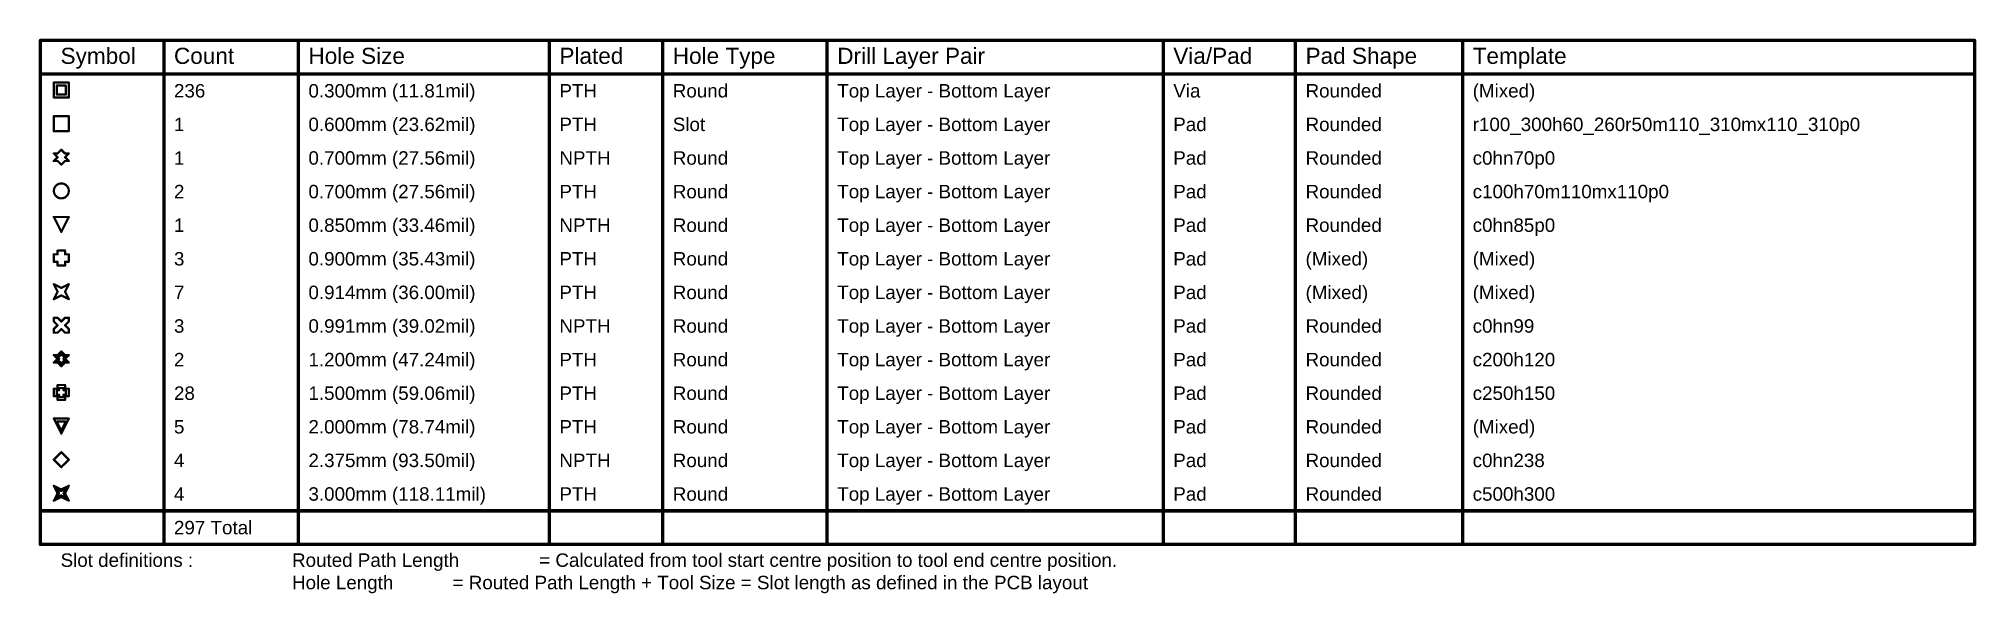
# Model space of a CAD drawing. Header units: inches. Extents: x -5 to 230, y -4 to 159.
# Drawn here: x -5.3 to 214.2, y 95.7 to 158.5 of the extents above; entities that cross this region are included whole.
import ezdxf

# ---------------------------------------------------------------- set-up
doc = ezdxf.new("R2010")
doc.units = ezdxf.units.IN
doc.layers.add('Drill Drawing', color=1, linetype='Continuous')
doc.styles.add('Arial', font='', dxfattribs={"height": 0.2})
doc.styles.get('Arial').set_extended_font_data('Arial')

msp = doc.modelspace()

# ---------------------------------------------------------------- texts
at = {"layer": 'Drill Drawing', "style": 'Arial'}
for s, height, p in [('Symbol', 1.829, (-2.86, 155.68)), ('Count', 1.829, (9.99, 155.68)), ('Hole Size', 1.829, (25.23, 155.68)), ('Plated', 1.829, (53.67, 155.68)), ('Hole Type', 1.829, (66.52, 155.68)), ('Drill Layer Pair', 1.8288, (85.16, 155.68)), ('Via/Pad', 1.829, (123.24, 155.68)), ('Pad Shape', 1.829, (138.23, 155.68)), ('Template', 1.829, (157.17, 155.68)), ('236', 1.524, (9.99, 151.87)), ('0.300mm (11.81mil)', 1.524, (25.23, 151.87)), ('PTH', 1.524, (53.67, 151.87)), ('Round', 1.524, (66.52, 151.87)), ('Top Layer - Bottom Layer', 1.524, (85.16, 151.87)), ('Via', 1.524, (123.24, 151.87)), ('Rounded', 1.524, (138.23, 151.87)), ('(Mixed)', 1.524, (157.17, 151.87)), ('1', 1.52, (9.99, 148.06)), ('0.600mm (23.62mil)', 1.524, (25.23, 148.06)), ('PTH', 1.524, (53.67, 148.06)), ('Slot', 1.524, (66.52, 148.06)), ('Top Layer - Bottom Layer', 1.524, (85.16, 148.06)), ('Pad', 1.524, (123.24, 148.06)), ('Rounded', 1.524, (138.23, 148.06)), ('r100_300h60_260r50m110_310mx110_310p0', 1.524, (157.17, 148.06)), ('1', 1.52, (9.99, 144.25)), ('0.700mm (27.56mil)', 1.524, (25.23, 144.25)), ('NPTH', 1.524, (53.67, 144.25)), ('Round', 1.524, (66.52, 144.25)), ('Top Layer - Bottom Layer', 1.524, (85.16, 144.25)), ('Pad', 1.524, (123.24, 144.25)), ('Rounded', 1.524, (138.23, 144.25)), ('c0hn70p0', 1.524, (157.17, 144.25)), ('2', 1.52, (9.99, 140.44)), ('0.700mm (27.56mil)', 1.524, (25.23, 140.44)), ('PTH', 1.524, (53.67, 140.44)), ('Round', 1.524, (66.52, 140.44)), ('Top Layer - Bottom Layer', 1.524, (85.16, 140.44)), ('Pad', 1.524, (123.24, 140.44)), ('Rounded', 1.524, (138.23, 140.44)), ('c100h70m110mx110p0', 1.524, (157.17, 140.44)), ('1', 1.52, (9.99, 136.63)), ('0.850mm (33.46mil)', 1.524, (25.23, 136.63)), ('NPTH', 1.524, (53.67, 136.63)), ('Round', 1.524, (66.52, 136.63)), ('Top Layer - Bottom Layer', 1.524, (85.16, 136.63)), ('Pad', 1.524, (123.24, 136.63)), ('Rounded', 1.524, (138.23, 136.63)), ('c0hn85p0', 1.524, (157.17, 136.63)), ('3', 1.52, (9.99, 132.82)), ('0.900mm (35.43mil)', 1.524, (25.23, 132.82)), ('PTH', 1.524, (53.67, 132.82)), ('Round', 1.524, (66.52, 132.82)), ('Top Layer - Bottom Layer', 1.524, (85.16, 132.82)), ('Pad', 1.524, (123.24, 132.82)), ('(Mixed)', 1.524, (138.23, 132.82)), ('(Mixed)', 1.524, (157.17, 132.82)), ('7', 1.52, (9.99, 129.01)), ('0.914mm (36.00mil)', 1.524, (25.23, 129.01)), ('PTH', 1.524, (53.67, 129.01)), ('Round', 1.524, (66.52, 129.01)), ('Top Layer - Bottom Layer', 1.524, (85.16, 129.01)), ('Pad', 1.524, (123.24, 129.01)), ('(Mixed)', 1.524, (138.23, 129.01)), ('(Mixed)', 1.524, (157.17, 129.01)), ('3', 1.52, (9.99, 125.2)), ('0.991mm (39.02mil)', 1.524, (25.23, 125.2)), ('NPTH', 1.524, (53.67, 125.2)), ('Round', 1.524, (66.52, 125.2)), ('Top Layer - Bottom Layer', 1.524, (85.16, 125.2)), ('Pad', 1.524, (123.24, 125.2)), ('Rounded', 1.524, (138.23, 125.2)), ('c0hn99', 1.524, (157.17, 125.2)), ('1.200mm (47.24mil)', 1.524, (25.23, 121.39)), ('Round', 1.524, (66.52, 121.39)), ('Pad', 1.524, (123.24, 121.39)), ('Rounded', 1.524, (138.23, 121.39)), ('c200h120', 1.524, (157.17, 121.39)), ('2', 1.52, (9.99, 121.39)), ('PTH', 1.524, (53.67, 121.39)), ('Top Layer - Bottom Layer', 1.524, (85.16, 121.39)), ('28', 1.524, (9.99, 117.58)), ('1.500mm (59.06mil)', 1.524, (25.23, 117.58)), ('PTH', 1.524, (53.67, 117.58)), ('Round', 1.524, (66.52, 117.58)), ('Top Layer - Bottom Layer', 1.524, (85.16, 117.58)), ('Pad', 1.524, (123.24, 117.58)), ('Rounded', 1.524, (138.23, 117.58)), ('c250h150', 1.524, (157.17, 117.58)), ('5', 1.52, (9.99, 113.77)), ('2.000mm (78.74mil)', 1.524, (25.23, 113.77)), ('PTH', 1.524, (53.67, 113.77)), ('Round', 1.524, (66.52, 113.77)), ('Top Layer - Bottom Layer', 1.524, (85.16, 113.77)), ('Pad', 1.524, (123.24, 113.77)), ('Rounded', 1.524, (138.23, 113.77)), ('(Mixed)', 1.524, (157.17, 113.77)), ('4', 1.52, (9.99, 109.96)), ('2.375mm (93.50mil)', 1.524, (25.23, 109.96)), ('NPTH', 1.524, (53.67, 109.96)), ('Round', 1.524, (66.52, 109.96)), ('Top Layer - Bottom Layer', 1.524, (85.16, 109.96)), ('Pad', 1.524, (123.24, 109.96)), ('Rounded', 1.524, (138.23, 109.96)), ('c0hn238', 1.524, (157.17, 109.96)), ('4', 1.52, (9.99, 106.15)), ('3.000mm (118.11mil)', 1.524, (25.23, 106.15)), ('PTH', 1.524, (53.67, 106.15)), ('Round', 1.524, (66.52, 106.15)), ('Top Layer - Bottom Layer', 1.524, (85.16, 106.15)), ('Pad', 1.524, (123.24, 106.15)), ('Rounded', 1.524, (138.23, 106.15)), ('c500h300', 1.524, (157.17, 106.15)), ('297 Total', 1.524, (9.99, 102.34)), ('Slot definitions :', 1.524, (-2.86, 98.65)), ('Routed Path Length', 1.524, (23.37, 98.65)), ('= Calculated from tool start centre position to tool end centre position.', 1.524, (51.38, 98.65)), ('Hole Length', 1.524, (23.37, 96.11)), (' = Routed Path Length + Tool Size = Slot length as defined in the PCB layout', 1.524, (40.97, 96.11))]:
    msp.add_text(s, height=height, dxfattribs=at).set_placement(p)

# ---------------------------------------------------------------- linework, layer by layer
at = {"layer": 'Drill Drawing'}
for points, const_width in [([(-5.14, 158.34), (214.05, 158.34)], 0.381), ([(-5.14, 101.19), (-5.14, 158.34)], 0.381), ([(8.85, 101.19), (8.85, 158.34)], 0.381), ([(24.08, 101.19), (24.08, 158.34)], 0.381), ([(52.52, 101.19), (52.52, 158.34)], 0.381), ([(65.37, 101.19), (65.37, 158.34)], 0.381), ([(84.01, 101.19), (84.01, 158.34)], 0.381), ([(122.1, 101.19), (122.1, 158.34)], 0.381), ([(137.08, 101.19), (137.08, 158.34)], 0.381), ([(156.03, 101.19), (156.03, 158.34)], 0.381), ([(214.05, 101.19), (214.05, 158.34)], 0.381), ([(-5.14, 154.53), (214.05, 154.53)], 0.381), ([(-3.62, 153.56), (-1.93, 153.56)], 0.254), ([(-3.62, 151.87), (-3.62, 153.56)], 0.254), ([(-3.62, 151.87), (-1.93, 151.87)], 0.254), ([(-3.29, 153.22), (-2.27, 153.22)], 0.254), ([(-3.29, 152.2), (-3.29, 153.22)], 0.254), ([(-3.29, 152.2), (-2.27, 152.2)], 0.254), ([(-2.27, 152.2), (-2.27, 153.22)], 0.254), ([(-1.93, 151.87), (-1.93, 153.56)], 0.254), ([(-3.62, 149.75), (-1.93, 149.75)], 0.254), ([(-3.62, 148.06), (-3.62, 149.75)], 0.254), ([(-1.93, 148.06), (-1.93, 149.75)], 0.254), ([(-3.62, 148.06), (-1.93, 148.06)], 0.254), ([(-3.62, 145.52), (-3.2, 145.09)], 0.254), ([(-3.62, 145.52), (-3.2, 145.52)], 0.254), ([(-3.62, 144.67), (-3.2, 145.09)], 0.254), ([(-3.2, 145.52), (-2.78, 145.94)], 0.254), ([(-2.78, 145.94), (-2.35, 145.52)], 0.254), ([(-2.35, 145.52), (-1.93, 145.52)], 0.254), ([(-2.35, 145.09), (-1.93, 145.52)], 0.254), ([(-2.35, 145.09), (-1.93, 144.67)], 0.254), ([(-3.62, 144.67), (-3.2, 144.67)], 0.254), ([(-3.2, 144.67), (-2.78, 144.25)], 0.254), ([(-2.78, 144.25), (-2.35, 144.67)], 0.254), ([(-2.35, 144.67), (-1.93, 144.67)], 0.254), ([(-3.62, 138.32), (-1.93, 138.32)], 0.254), ([(-3.62, 138.32), (-2.78, 136.63)], 0.254), ([(-2.78, 136.63), (-1.93, 138.32)], 0.254), ([(-3.62, 133.24), (-3.62, 134.09)], 0.254), ([(-3.62, 134.09), (-3.2, 134.09)], 0.254), ([(-3.2, 134.09), (-3.2, 134.51)], 0.254), ([(-3.2, 134.51), (-2.35, 134.51)], 0.254), ([(-2.35, 134.09), (-2.35, 134.51)], 0.254), ([(-2.35, 134.09), (-1.93, 134.09)], 0.254), ([(-1.93, 133.24), (-1.93, 134.09)], 0.254), ([(-3.62, 133.24), (-3.2, 133.24)], 0.254), ([(-3.2, 132.82), (-3.2, 133.24)], 0.254), ([(-3.2, 132.82), (-2.35, 132.82)], 0.254), ([(-2.35, 133.24), (-1.93, 133.24)], 0.254), ([(-2.35, 132.82), (-2.35, 133.24)], 0.254), ([(-3.62, 130.7), (-2.78, 130.28)], 0.254), ([(-3.62, 130.7), (-3.2, 129.85)], 0.254), ([(-3.62, 129.01), (-3.2, 129.85)], 0.254), ([(-3.62, 129.01), (-2.78, 129.43)], 0.254), ([(-2.78, 130.28), (-1.93, 130.7)], 0.254), ([(-2.78, 129.43), (-1.93, 129.01)], 0.254), ([(-2.35, 129.85), (-1.93, 130.7)], 0.254), ([(-2.35, 129.85), (-1.93, 129.01)], 0.254), ([(-3.62, 126.47), (-3.62, 126.89)], 0.254), ([(-3.62, 126.89), (-3.2, 126.89)], 0.254), ([(-3.62, 126.47), (-3.2, 126.04)], 0.254), ([(-3.62, 125.62), (-3.2, 126.04)], 0.254), ([(-3.62, 125.2), (-3.62, 125.62)], 0.254), ([(-3.62, 125.2), (-3.2, 125.2)], 0.254), ([(-3.2, 126.89), (-2.78, 126.47)], 0.254), ([(-3.2, 125.2), (-2.78, 125.62)], 0.254), ([(-2.78, 126.47), (-2.35, 126.89)], 0.254), ([(-2.78, 125.62), (-2.35, 125.2)], 0.254), ([(-2.35, 126.89), (-1.93, 126.89)], 0.254), ([(-2.35, 126.04), (-1.93, 126.47)], 0.254), ([(-2.35, 126.04), (-1.93, 125.62)], 0.254), ([(-2.35, 125.2), (-1.93, 125.2)], 0.254), ([(-1.93, 126.47), (-1.93, 126.89)], 0.254), ([(-1.93, 125.2), (-1.93, 125.62)], 0.254), ([(-3.2, 122.66), (-2.78, 123.08)], 0.254), ([(-2.78, 123.08), (-2.35, 122.66)], 0.254), ([(-3.62, 122.66), (-3.2, 122.23)], 0.254), ([(-3.62, 122.66), (-3.2, 122.66)], 0.254), ([(-3.62, 121.81), (-3.2, 122.23)], 0.254), ([(-3.62, 121.81), (-3.2, 121.81)], 0.254), ([(-3.29, 122.49), (-3.03, 122.23)], 0.254), ([(-3.29, 122.49), (-3.03, 122.49)], 0.254), ([(-3.29, 121.98), (-3.03, 122.23)], 0.254), ([(-3.29, 121.98), (-3.03, 121.98)], 0.254), ([(-3.2, 121.81), (-2.78, 121.39)], 0.254), ([(-3.03, 122.49), (-2.78, 122.74)], 0.254), ([(-3.03, 121.98), (-2.78, 121.72)], 0.254), ([(-2.78, 122.74), (-2.52, 122.49)], 0.254), ([(-2.78, 121.72), (-2.52, 121.98)], 0.254), ([(-2.78, 121.39), (-2.35, 121.81)], 0.254), ([(-2.52, 122.49), (-2.27, 122.49)], 0.254), ([(-2.52, 122.23), (-2.27, 122.49)], 0.254), ([(-2.52, 122.23), (-2.27, 121.98)], 0.254), ([(-2.52, 121.98), (-2.27, 121.98)], 0.254), ([(-2.35, 122.66), (-1.93, 122.66)], 0.254), ([(-2.35, 122.23), (-1.93, 122.66)], 0.254), ([(-2.35, 122.23), (-1.93, 121.81)], 0.254), ([(-2.35, 121.81), (-1.93, 121.81)], 0.254), ([(-3.62, 118), (-3.62, 118.85)], 0.254), ([(-3.62, 118.85), (-3.2, 118.85)], 0.254), ([(-3.29, 118.17), (-3.29, 118.68)], 0.254), ([(-3.29, 118.68), (-3.03, 118.68)], 0.254), ([(-3.2, 118.85), (-3.2, 119.27)], 0.254), ([(-3.2, 119.27), (-2.35, 119.27)], 0.254), ([(-3.03, 118.68), (-3.03, 118.93)], 0.254), ([(-3.03, 118.93), (-2.52, 118.93)], 0.254), ([(-2.52, 118.68), (-2.52, 118.93)], 0.254), ([(-2.52, 118.68), (-2.27, 118.68)], 0.254), ([(-2.35, 118.85), (-2.35, 119.27)], 0.254), ([(-2.35, 118.85), (-1.93, 118.85)], 0.254), ([(-2.27, 118.17), (-2.27, 118.68)], 0.254), ([(-1.93, 118), (-1.93, 118.85)], 0.254), ([(-3.62, 118), (-3.2, 118)], 0.254), ([(-3.29, 118.17), (-3.03, 118.17)], 0.254), ([(-3.2, 117.58), (-3.2, 118)], 0.254), ([(-3.2, 117.58), (-2.35, 117.58)], 0.254), ([(-3.03, 117.91), (-3.03, 118.17)], 0.254), ([(-3.03, 117.91), (-2.52, 117.91)], 0.254), ([(-2.52, 118.17), (-2.27, 118.17)], 0.254), ([(-2.52, 117.91), (-2.52, 118.17)], 0.254), ([(-2.35, 118), (-1.93, 118)], 0.254), ([(-2.35, 117.58), (-2.35, 118)], 0.254), ([(-3.62, 115.46), (-1.93, 115.46)], 0.254), ([(-3.62, 115.46), (-2.78, 113.77)], 0.254), ([(-3.29, 115.12), (-2.27, 115.12)], 0.254), ([(-3.29, 115.12), (-2.78, 114.1)], 0.254), ([(-2.78, 113.77), (-1.93, 115.46)], 0.254), ([(-2.78, 114.1), (-2.27, 115.12)], 0.254), ([(-3.62, 110.8), (-2.78, 111.65)], 0.254), ([(-3.62, 110.8), (-2.78, 109.96)], 0.254), ([(-2.78, 111.65), (-1.93, 110.8)], 0.254), ([(-2.78, 109.96), (-1.93, 110.8)], 0.254), ([(-3.62, 107.84), (-2.78, 107.42)], 0.254), ([(-3.62, 107.84), (-3.2, 106.99)], 0.254), ([(-3.29, 107.5), (-2.78, 107.25)], 0.254), ([(-3.29, 107.5), (-3.03, 106.99)], 0.254), ([(-2.78, 107.42), (-1.93, 107.84)], 0.254), ([(-2.78, 107.25), (-2.27, 107.5)], 0.254), ([(-2.52, 106.99), (-2.27, 107.5)], 0.254), ([(-2.35, 106.99), (-1.93, 107.84)], 0.254), ([(-3.62, 106.15), (-3.2, 106.99)], 0.254), ([(-3.62, 106.15), (-2.78, 106.57)], 0.254), ([(-3.29, 106.48), (-3.03, 106.99)], 0.254), ([(-3.29, 106.48), (-2.78, 106.74)], 0.254), ([(-2.78, 106.74), (-2.27, 106.48)], 0.254), ([(-2.78, 106.57), (-1.93, 106.15)], 0.254), ([(-2.52, 106.99), (-2.27, 106.48)], 0.254), ([(-2.35, 106.99), (-1.93, 106.15)], 0.254), ([(-5.14, 105), (214.05, 105)], 0.381), ([(-5.14, 101.19), (214.05, 101.19)], 0.381)]:
    msp.add_lwpolyline(points, dxfattribs=dict(at, const_width=const_width))
for points, const_width in [([(-5.24, 158.34, 1), (-5.05, 158.34, 1)], 0.191), ([(-5.24, 158.34, 1), (-5.05, 158.34, 1)], 0.191), ([(8.75, 158.34, 1), (8.94, 158.34, 1)], 0.191), ([(23.99, 158.34, 1), (24.18, 158.34, 1)], 0.191), ([(52.43, 158.34, 1), (52.62, 158.34, 1)], 0.191), ([(65.28, 158.34, 1), (65.47, 158.34, 1)], 0.191), ([(83.92, 158.34, 1), (84.11, 158.34, 1)], 0.191), ([(122.01, 158.34, 1), (122.2, 158.34, 1)], 0.191), ([(136.99, 158.34, 1), (137.18, 158.34, 1)], 0.191), ([(155.93, 158.34, 1), (156.12, 158.34, 1)], 0.191), ([(213.95, 158.34, 1), (214.14, 158.34, 1)], 0.191), ([(213.95, 158.34, 1), (214.14, 158.34, 1)], 0.191), ([(-5.24, 154.53, 1), (-5.05, 154.53, 1)], 0.191), ([(213.95, 154.53, 1), (214.14, 154.53, 1)], 0.191), ([(-3.69, 153.56, 1), (-3.56, 153.56, 1)], 0.127), ([(-3.69, 153.56, 1), (-3.56, 153.56, 1)], 0.127), ([(-3.69, 151.87, 1), (-3.56, 151.87, 1)], 0.127), ([(-3.69, 151.87, 1), (-3.56, 151.87, 1)], 0.127), ([(-3.35, 153.22, 1), (-3.22, 153.22, 1)], 0.127), ([(-3.35, 153.22, 1), (-3.22, 153.22, 1)], 0.127), ([(-3.35, 152.2, 1), (-3.22, 152.2, 1)], 0.127), ([(-3.35, 152.2, 1), (-3.22, 152.2, 1)], 0.127), ([(-2.33, 153.22, 1), (-2.21, 153.22, 1)], 0.127), ([(-2.33, 153.22, 1), (-2.21, 153.22, 1)], 0.127), ([(-2.33, 152.2, 1), (-2.21, 152.2, 1)], 0.127), ([(-2.33, 152.2, 1), (-2.21, 152.2, 1)], 0.127), ([(-1.99, 153.56, 1), (-1.87, 153.56, 1)], 0.127), ([(-1.99, 153.56, 1), (-1.87, 153.56, 1)], 0.127), ([(-1.99, 151.87, 1), (-1.87, 151.87, 1)], 0.127), ([(-1.99, 151.87, 1), (-1.87, 151.87, 1)], 0.127), ([(-3.69, 149.75, 1), (-3.56, 149.75, 1)], 0.127), ([(-3.69, 149.75, 1), (-3.56, 149.75, 1)], 0.127), ([(-1.99, 149.75, 1), (-1.87, 149.75, 1)], 0.127), ([(-1.99, 149.75, 1), (-1.87, 149.75, 1)], 0.127), ([(-3.69, 148.06, 1), (-3.56, 148.06, 1)], 0.127), ([(-3.69, 148.06, 1), (-3.56, 148.06, 1)], 0.127), ([(-1.99, 148.06, 1), (-1.87, 148.06, 1)], 0.127), ([(-1.99, 148.06, 1), (-1.87, 148.06, 1)], 0.127), ([(-3.69, 145.52, 1), (-3.56, 145.52, 1)], 0.127), ([(-3.69, 145.52, 1), (-3.56, 145.52, 1)], 0.127), ([(-3.26, 145.52, 1), (-3.14, 145.52, 1)], 0.127), ([(-3.26, 145.52, 1), (-3.14, 145.52, 1)], 0.127), ([(-3.26, 145.09, 1), (-3.14, 145.09, 1)], 0.127), ([(-3.26, 145.09, 1), (-3.14, 145.09, 1)], 0.127), ([(-2.84, 145.94, 1), (-2.71, 145.94, 1)], 0.127), ([(-2.84, 145.94, 1), (-2.71, 145.94, 1)], 0.127), ([(-2.42, 145.52, 1), (-2.29, 145.52, 1)], 0.127), ([(-2.42, 145.52, 1), (-2.29, 145.52, 1)], 0.127), ([(-2.42, 145.09, 1), (-2.29, 145.09, 1)], 0.127), ([(-2.42, 145.09, 1), (-2.29, 145.09, 1)], 0.127), ([(-1.99, 145.52, 1), (-1.87, 145.52, 1)], 0.127), ([(-1.99, 145.52, 1), (-1.87, 145.52, 1)], 0.127), ([(-3.69, 144.67, 1), (-3.56, 144.67, 1)], 0.127), ([(-3.69, 144.67, 1), (-3.56, 144.67, 1)], 0.127), ([(-3.26, 144.67, 1), (-3.14, 144.67, 1)], 0.127), ([(-3.26, 144.67, 1), (-3.14, 144.67, 1)], 0.127), ([(-2.84, 144.25, 1), (-2.71, 144.25, 1)], 0.127), ([(-2.84, 144.25, 1), (-2.71, 144.25, 1)], 0.127), ([(-2.42, 144.67, 1), (-2.29, 144.67, 1)], 0.127), ([(-2.42, 144.67, 1), (-2.29, 144.67, 1)], 0.127), ([(-1.99, 144.67, 1), (-1.87, 144.67, 1)], 0.127), ([(-1.99, 144.67, 1), (-1.87, 144.67, 1)], 0.127), ([(-1.93, 141.28, 1), (-3.62, 141.28, 1)], 0.254), ([(-3.69, 141.28, 1), (-3.56, 141.28, 1)], 0.127), ([(-1.99, 141.28, 1), (-1.87, 141.28, 1)], 0.127), ([(-3.69, 138.32, 1), (-3.56, 138.32, 1)], 0.127), ([(-3.69, 138.32, 1), (-3.56, 138.32, 1)], 0.127), ([(-1.99, 138.32, 1), (-1.87, 138.32, 1)], 0.127), ([(-1.99, 138.32, 1), (-1.87, 138.32, 1)], 0.127), ([(-2.84, 136.63, 1), (-2.71, 136.63, 1)], 0.127), ([(-2.84, 136.63, 1), (-2.71, 136.63, 1)], 0.127), ([(-3.69, 134.09, 1), (-3.56, 134.09, 1)], 0.127), ([(-3.69, 134.09, 1), (-3.56, 134.09, 1)], 0.127), ([(-3.26, 134.51, 1), (-3.14, 134.51, 1)], 0.127), ([(-3.26, 134.51, 1), (-3.14, 134.51, 1)], 0.127), ([(-3.26, 134.09, 1), (-3.14, 134.09, 1)], 0.127), ([(-3.26, 134.09, 1), (-3.14, 134.09, 1)], 0.127), ([(-2.42, 134.51, 1), (-2.29, 134.51, 1)], 0.127), ([(-2.42, 134.51, 1), (-2.29, 134.51, 1)], 0.127), ([(-2.42, 134.09, 1), (-2.29, 134.09, 1)], 0.127), ([(-2.42, 134.09, 1), (-2.29, 134.09, 1)], 0.127), ([(-1.99, 134.09, 1), (-1.87, 134.09, 1)], 0.127), ([(-1.99, 134.09, 1), (-1.87, 134.09, 1)], 0.127), ([(-3.69, 133.24, 1), (-3.56, 133.24, 1)], 0.127), ([(-3.69, 133.24, 1), (-3.56, 133.24, 1)], 0.127), ([(-3.26, 133.24, 1), (-3.14, 133.24, 1)], 0.127), ([(-3.26, 133.24, 1), (-3.14, 133.24, 1)], 0.127), ([(-3.26, 132.82, 1), (-3.14, 132.82, 1)], 0.127), ([(-3.26, 132.82, 1), (-3.14, 132.82, 1)], 0.127), ([(-2.42, 133.24, 1), (-2.29, 133.24, 1)], 0.127), ([(-2.42, 133.24, 1), (-2.29, 133.24, 1)], 0.127), ([(-2.42, 132.82, 1), (-2.29, 132.82, 1)], 0.127), ([(-2.42, 132.82, 1), (-2.29, 132.82, 1)], 0.127), ([(-1.99, 133.24, 1), (-1.87, 133.24, 1)], 0.127), ([(-1.99, 133.24, 1), (-1.87, 133.24, 1)], 0.127), ([(-3.69, 130.7, 1), (-3.56, 130.7, 1)], 0.127), ([(-3.69, 130.7, 1), (-3.56, 130.7, 1)], 0.127), ([(-3.26, 129.85, 1), (-3.14, 129.85, 1)], 0.127), ([(-3.26, 129.85, 1), (-3.14, 129.85, 1)], 0.127), ([(-2.84, 130.28, 1), (-2.71, 130.28, 1)], 0.127), ([(-2.84, 130.28, 1), (-2.71, 130.28, 1)], 0.127), ([(-2.84, 129.43, 1), (-2.71, 129.43, 1)], 0.127), ([(-2.84, 129.43, 1), (-2.71, 129.43, 1)], 0.127), ([(-2.42, 129.85, 1), (-2.29, 129.85, 1)], 0.127), ([(-2.42, 129.85, 1), (-2.29, 129.85, 1)], 0.127), ([(-1.99, 130.7, 1), (-1.87, 130.7, 1)], 0.127), ([(-1.99, 130.7, 1), (-1.87, 130.7, 1)], 0.127), ([(-3.69, 129.01, 1), (-3.56, 129.01, 1)], 0.127), ([(-3.69, 129.01, 1), (-3.56, 129.01, 1)], 0.127), ([(-1.99, 129.01, 1), (-1.87, 129.01, 1)], 0.127), ([(-1.99, 129.01, 1), (-1.87, 129.01, 1)], 0.127), ([(-3.69, 126.89, 1), (-3.56, 126.89, 1)], 0.127), ([(-3.69, 126.89, 1), (-3.56, 126.89, 1)], 0.127), ([(-3.69, 126.47, 1), (-3.56, 126.47, 1)], 0.127), ([(-3.69, 126.47, 1), (-3.56, 126.47, 1)], 0.127), ([(-3.69, 125.62, 1), (-3.56, 125.62, 1)], 0.127), ([(-3.69, 125.62, 1), (-3.56, 125.62, 1)], 0.127), ([(-3.69, 125.2, 1), (-3.56, 125.2, 1)], 0.127), ([(-3.69, 125.2, 1), (-3.56, 125.2, 1)], 0.127), ([(-3.26, 126.89, 1), (-3.14, 126.89, 1)], 0.127), ([(-3.26, 126.89, 1), (-3.14, 126.89, 1)], 0.127), ([(-3.26, 126.04, 1), (-3.14, 126.04, 1)], 0.127), ([(-3.26, 126.04, 1), (-3.14, 126.04, 1)], 0.127), ([(-3.26, 125.2, 1), (-3.14, 125.2, 1)], 0.127), ([(-3.26, 125.2, 1), (-3.14, 125.2, 1)], 0.127), ([(-2.84, 126.47, 1), (-2.71, 126.47, 1)], 0.127), ([(-2.84, 126.47, 1), (-2.71, 126.47, 1)], 0.127), ([(-2.84, 125.62, 1), (-2.71, 125.62, 1)], 0.127), ([(-2.84, 125.62, 1), (-2.71, 125.62, 1)], 0.127), ([(-2.42, 126.89, 1), (-2.29, 126.89, 1)], 0.127), ([(-2.42, 126.89, 1), (-2.29, 126.89, 1)], 0.127), ([(-2.42, 126.04, 1), (-2.29, 126.04, 1)], 0.127), ([(-2.42, 126.04, 1), (-2.29, 126.04, 1)], 0.127), ([(-2.42, 125.2, 1), (-2.29, 125.2, 1)], 0.127), ([(-2.42, 125.2, 1), (-2.29, 125.2, 1)], 0.127), ([(-1.99, 126.89, 1), (-1.87, 126.89, 1)], 0.127), ([(-1.99, 126.89, 1), (-1.87, 126.89, 1)], 0.127), ([(-1.99, 126.47, 1), (-1.87, 126.47, 1)], 0.127), ([(-1.99, 126.47, 1), (-1.87, 126.47, 1)], 0.127), ([(-1.99, 125.62, 1), (-1.87, 125.62, 1)], 0.127), ([(-1.99, 125.62, 1), (-1.87, 125.62, 1)], 0.127), ([(-1.99, 125.2, 1), (-1.87, 125.2, 1)], 0.127), ([(-1.99, 125.2, 1), (-1.87, 125.2, 1)], 0.127), ([(-2.84, 123.08, 1), (-2.71, 123.08, 1)], 0.127), ([(-2.84, 123.08, 1), (-2.71, 123.08, 1)], 0.127), ([(-3.69, 122.66, 1), (-3.56, 122.66, 1)], 0.127), ([(-3.69, 122.66, 1), (-3.56, 122.66, 1)], 0.127), ([(-3.69, 121.81, 1), (-3.56, 121.81, 1)], 0.127), ([(-3.69, 121.81, 1), (-3.56, 121.81, 1)], 0.127), ([(-3.35, 122.49, 1), (-3.22, 122.49, 1)], 0.127), ([(-3.35, 122.49, 1), (-3.22, 122.49, 1)], 0.127), ([(-3.35, 121.98, 1), (-3.22, 121.98, 1)], 0.127), ([(-3.35, 121.98, 1), (-3.22, 121.98, 1)], 0.127), ([(-3.26, 122.66, 1), (-3.14, 122.66, 1)], 0.127), ([(-3.26, 122.66, 1), (-3.14, 122.66, 1)], 0.127), ([(-3.26, 122.23, 1), (-3.14, 122.23, 1)], 0.127), ([(-3.26, 122.23, 1), (-3.14, 122.23, 1)], 0.127), ([(-3.26, 121.81, 1), (-3.14, 121.81, 1)], 0.127), ([(-3.26, 121.81, 1), (-3.14, 121.81, 1)], 0.127), ([(-3.1, 122.49, 1), (-2.97, 122.49, 1)], 0.127), ([(-3.1, 122.49, 1), (-2.97, 122.49, 1)], 0.127), ([(-3.1, 122.23, 1), (-2.97, 122.23, 1)], 0.127), ([(-3.1, 122.23, 1), (-2.97, 122.23, 1)], 0.127), ([(-3.1, 121.98, 1), (-2.97, 121.98, 1)], 0.127), ([(-3.1, 121.98, 1), (-2.97, 121.98, 1)], 0.127), ([(-2.84, 122.74, 1), (-2.71, 122.74, 1)], 0.127), ([(-2.84, 122.74, 1), (-2.71, 122.74, 1)], 0.127), ([(-2.84, 121.72, 1), (-2.71, 121.72, 1)], 0.127), ([(-2.84, 121.72, 1), (-2.71, 121.72, 1)], 0.127), ([(-2.84, 121.39, 1), (-2.71, 121.39, 1)], 0.127), ([(-2.84, 121.39, 1), (-2.71, 121.39, 1)], 0.127), ([(-2.59, 122.49, 1), (-2.46, 122.49, 1)], 0.127), ([(-2.59, 122.49, 1), (-2.46, 122.49, 1)], 0.127), ([(-2.59, 122.23, 1), (-2.46, 122.23, 1)], 0.127), ([(-2.59, 122.23, 1), (-2.46, 122.23, 1)], 0.127), ([(-2.59, 121.98, 1), (-2.46, 121.98, 1)], 0.127), ([(-2.59, 121.98, 1), (-2.46, 121.98, 1)], 0.127), ([(-2.42, 122.66, 1), (-2.29, 122.66, 1)], 0.127), ([(-2.42, 122.66, 1), (-2.29, 122.66, 1)], 0.127), ([(-2.42, 122.23, 1), (-2.29, 122.23, 1)], 0.127), ([(-2.42, 122.23, 1), (-2.29, 122.23, 1)], 0.127), ([(-2.42, 121.81, 1), (-2.29, 121.81, 1)], 0.127), ([(-2.42, 121.81, 1), (-2.29, 121.81, 1)], 0.127), ([(-2.33, 122.49, 1), (-2.21, 122.49, 1)], 0.127), ([(-2.33, 122.49, 1), (-2.21, 122.49, 1)], 0.127), ([(-2.33, 121.98, 1), (-2.21, 121.98, 1)], 0.127), ([(-2.33, 121.98, 1), (-2.21, 121.98, 1)], 0.127), ([(-1.99, 122.66, 1), (-1.87, 122.66, 1)], 0.127), ([(-1.99, 122.66, 1), (-1.87, 122.66, 1)], 0.127), ([(-1.99, 121.81, 1), (-1.87, 121.81, 1)], 0.127), ([(-1.99, 121.81, 1), (-1.87, 121.81, 1)], 0.127), ([(-3.69, 118.85, 1), (-3.56, 118.85, 1)], 0.127), ([(-3.69, 118.85, 1), (-3.56, 118.85, 1)], 0.127), ([(-3.35, 118.68, 1), (-3.22, 118.68, 1)], 0.127), ([(-3.35, 118.68, 1), (-3.22, 118.68, 1)], 0.127), ([(-3.26, 119.27, 1), (-3.14, 119.27, 1)], 0.127), ([(-3.26, 119.27, 1), (-3.14, 119.27, 1)], 0.127), ([(-3.26, 118.85, 1), (-3.14, 118.85, 1)], 0.127), ([(-3.26, 118.85, 1), (-3.14, 118.85, 1)], 0.127), ([(-3.1, 118.93, 1), (-2.97, 118.93, 1)], 0.127), ([(-3.1, 118.93, 1), (-2.97, 118.93, 1)], 0.127), ([(-3.1, 118.68, 1), (-2.97, 118.68, 1)], 0.127), ([(-3.1, 118.68, 1), (-2.97, 118.68, 1)], 0.127), ([(-2.59, 118.93, 1), (-2.46, 118.93, 1)], 0.127), ([(-2.59, 118.93, 1), (-2.46, 118.93, 1)], 0.127), ([(-2.59, 118.68, 1), (-2.46, 118.68, 1)], 0.127), ([(-2.59, 118.68, 1), (-2.46, 118.68, 1)], 0.127), ([(-2.42, 119.27, 1), (-2.29, 119.27, 1)], 0.127), ([(-2.42, 119.27, 1), (-2.29, 119.27, 1)], 0.127), ([(-2.42, 118.85, 1), (-2.29, 118.85, 1)], 0.127), ([(-2.42, 118.85, 1), (-2.29, 118.85, 1)], 0.127), ([(-2.33, 118.68, 1), (-2.21, 118.68, 1)], 0.127), ([(-2.33, 118.68, 1), (-2.21, 118.68, 1)], 0.127), ([(-1.99, 118.85, 1), (-1.87, 118.85, 1)], 0.127), ([(-1.99, 118.85, 1), (-1.87, 118.85, 1)], 0.127), ([(-3.69, 118, 1), (-3.56, 118, 1)], 0.127), ([(-3.69, 118, 1), (-3.56, 118, 1)], 0.127), ([(-3.35, 118.17, 1), (-3.22, 118.17, 1)], 0.127), ([(-3.35, 118.17, 1), (-3.22, 118.17, 1)], 0.127), ([(-3.26, 118, 1), (-3.14, 118, 1)], 0.127), ([(-3.26, 118, 1), (-3.14, 118, 1)], 0.127), ([(-3.26, 117.58, 1), (-3.14, 117.58, 1)], 0.127), ([(-3.26, 117.58, 1), (-3.14, 117.58, 1)], 0.127), ([(-3.1, 118.17, 1), (-2.97, 118.17, 1)], 0.127), ([(-3.1, 118.17, 1), (-2.97, 118.17, 1)], 0.127), ([(-3.1, 117.91, 1), (-2.97, 117.91, 1)], 0.127), ([(-3.1, 117.91, 1), (-2.97, 117.91, 1)], 0.127), ([(-2.59, 118.17, 1), (-2.46, 118.17, 1)], 0.127), ([(-2.59, 118.17, 1), (-2.46, 118.17, 1)], 0.127), ([(-2.59, 117.91, 1), (-2.46, 117.91, 1)], 0.127), ([(-2.59, 117.91, 1), (-2.46, 117.91, 1)], 0.127), ([(-2.42, 118, 1), (-2.29, 118, 1)], 0.127), ([(-2.42, 118, 1), (-2.29, 118, 1)], 0.127), ([(-2.42, 117.58, 1), (-2.29, 117.58, 1)], 0.127), ([(-2.42, 117.58, 1), (-2.29, 117.58, 1)], 0.127), ([(-2.33, 118.17, 1), (-2.21, 118.17, 1)], 0.127), ([(-2.33, 118.17, 1), (-2.21, 118.17, 1)], 0.127), ([(-1.99, 118, 1), (-1.87, 118, 1)], 0.127), ([(-1.99, 118, 1), (-1.87, 118, 1)], 0.127), ([(-3.69, 115.46, 1), (-3.56, 115.46, 1)], 0.127), ([(-3.69, 115.46, 1), (-3.56, 115.46, 1)], 0.127), ([(-3.35, 115.12, 1), (-3.22, 115.12, 1)], 0.127), ([(-3.35, 115.12, 1), (-3.22, 115.12, 1)], 0.127), ([(-2.84, 114.1, 1), (-2.71, 114.1, 1)], 0.127), ([(-2.84, 114.1, 1), (-2.71, 114.1, 1)], 0.127), ([(-2.33, 115.12, 1), (-2.21, 115.12, 1)], 0.127), ([(-2.33, 115.12, 1), (-2.21, 115.12, 1)], 0.127), ([(-1.99, 115.46, 1), (-1.87, 115.46, 1)], 0.127), ([(-1.99, 115.46, 1), (-1.87, 115.46, 1)], 0.127), ([(-2.84, 113.77, 1), (-2.71, 113.77, 1)], 0.127), ([(-2.84, 113.77, 1), (-2.71, 113.77, 1)], 0.127), ([(-3.69, 110.8, 1), (-3.56, 110.8, 1)], 0.127), ([(-3.69, 110.8, 1), (-3.56, 110.8, 1)], 0.127), ([(-2.84, 111.65, 1), (-2.71, 111.65, 1)], 0.127), ([(-2.84, 111.65, 1), (-2.71, 111.65, 1)], 0.127), ([(-2.84, 109.96, 1), (-2.71, 109.96, 1)], 0.127), ([(-2.84, 109.96, 1), (-2.71, 109.96, 1)], 0.127), ([(-1.99, 110.8, 1), (-1.87, 110.8, 1)], 0.127), ([(-1.99, 110.8, 1), (-1.87, 110.8, 1)], 0.127), ([(-3.69, 107.84, 1), (-3.56, 107.84, 1)], 0.127), ([(-3.69, 107.84, 1), (-3.56, 107.84, 1)], 0.127), ([(-3.35, 107.5, 1), (-3.22, 107.5, 1)], 0.127), ([(-3.35, 107.5, 1), (-3.22, 107.5, 1)], 0.127), ([(-2.33, 107.5, 1), (-2.21, 107.5, 1)], 0.127), ([(-2.33, 107.5, 1), (-2.21, 107.5, 1)], 0.127), ([(-1.99, 107.84, 1), (-1.87, 107.84, 1)], 0.127), ([(-1.99, 107.84, 1), (-1.87, 107.84, 1)], 0.127), ([(-3.69, 106.15, 1), (-3.56, 106.15, 1)], 0.127), ([(-3.69, 106.15, 1), (-3.56, 106.15, 1)], 0.127), ([(-3.35, 106.48, 1), (-3.22, 106.48, 1)], 0.127), ([(-3.35, 106.48, 1), (-3.22, 106.48, 1)], 0.127), ([(-3.26, 106.99, 1), (-3.14, 106.99, 1)], 0.127), ([(-3.26, 106.99, 1), (-3.14, 106.99, 1)], 0.127), ([(-3.1, 106.99, 1), (-2.97, 106.99, 1)], 0.127), ([(-3.1, 106.99, 1), (-2.97, 106.99, 1)], 0.127), ([(-2.84, 107.42, 1), (-2.71, 107.42, 1)], 0.127), ([(-2.84, 107.42, 1), (-2.71, 107.42, 1)], 0.127), ([(-2.84, 107.25, 1), (-2.71, 107.25, 1)], 0.127), ([(-2.84, 107.25, 1), (-2.71, 107.25, 1)], 0.127), ([(-2.84, 106.74, 1), (-2.71, 106.74, 1)], 0.127), ([(-2.84, 106.74, 1), (-2.71, 106.74, 1)], 0.127), ([(-2.84, 106.57, 1), (-2.71, 106.57, 1)], 0.127), ([(-2.84, 106.57, 1), (-2.71, 106.57, 1)], 0.127), ([(-2.59, 106.99, 1), (-2.46, 106.99, 1)], 0.127), ([(-2.59, 106.99, 1), (-2.46, 106.99, 1)], 0.127), ([(-2.42, 106.99, 1), (-2.29, 106.99, 1)], 0.127), ([(-2.42, 106.99, 1), (-2.29, 106.99, 1)], 0.127), ([(-2.33, 106.48, 1), (-2.21, 106.48, 1)], 0.127), ([(-2.33, 106.48, 1), (-2.21, 106.48, 1)], 0.127), ([(-1.99, 106.15, 1), (-1.87, 106.15, 1)], 0.127), ([(-1.99, 106.15, 1), (-1.87, 106.15, 1)], 0.127), ([(-5.24, 105, 1), (-5.05, 105, 1)], 0.191), ([(213.95, 105, 1), (214.14, 105, 1)], 0.191), ([(-5.24, 101.19, 1), (-5.05, 101.19, 1)], 0.191), ([(-5.24, 101.19, 1), (-5.05, 101.19, 1)], 0.191), ([(8.75, 101.19, 1), (8.94, 101.19, 1)], 0.191), ([(23.99, 101.19, 1), (24.18, 101.19, 1)], 0.191), ([(52.43, 101.19, 1), (52.62, 101.19, 1)], 0.191), ([(65.28, 101.19, 1), (65.47, 101.19, 1)], 0.191), ([(83.92, 101.19, 1), (84.11, 101.19, 1)], 0.191), ([(122.01, 101.19, 1), (122.2, 101.19, 1)], 0.191), ([(136.99, 101.19, 1), (137.18, 101.19, 1)], 0.191), ([(155.93, 101.19, 1), (156.12, 101.19, 1)], 0.191), ([(213.95, 101.19, 1), (214.14, 101.19, 1)], 0.191), ([(213.95, 101.19, 1), (214.14, 101.19, 1)], 0.191)]:
    msp.add_lwpolyline(points, format="xyb", close=True, dxfattribs=dict(at, const_width=const_width))

msp.set_redraw_order([(e.dxf.handle, doc.entitydb.next_handle()) for e in msp.query("TEXT MTEXT ATTDEF DIMENSION ARC_DIMENSION")])  # texts and dimensions are drawn at this point

doc.saveas('drawing.dxf')
